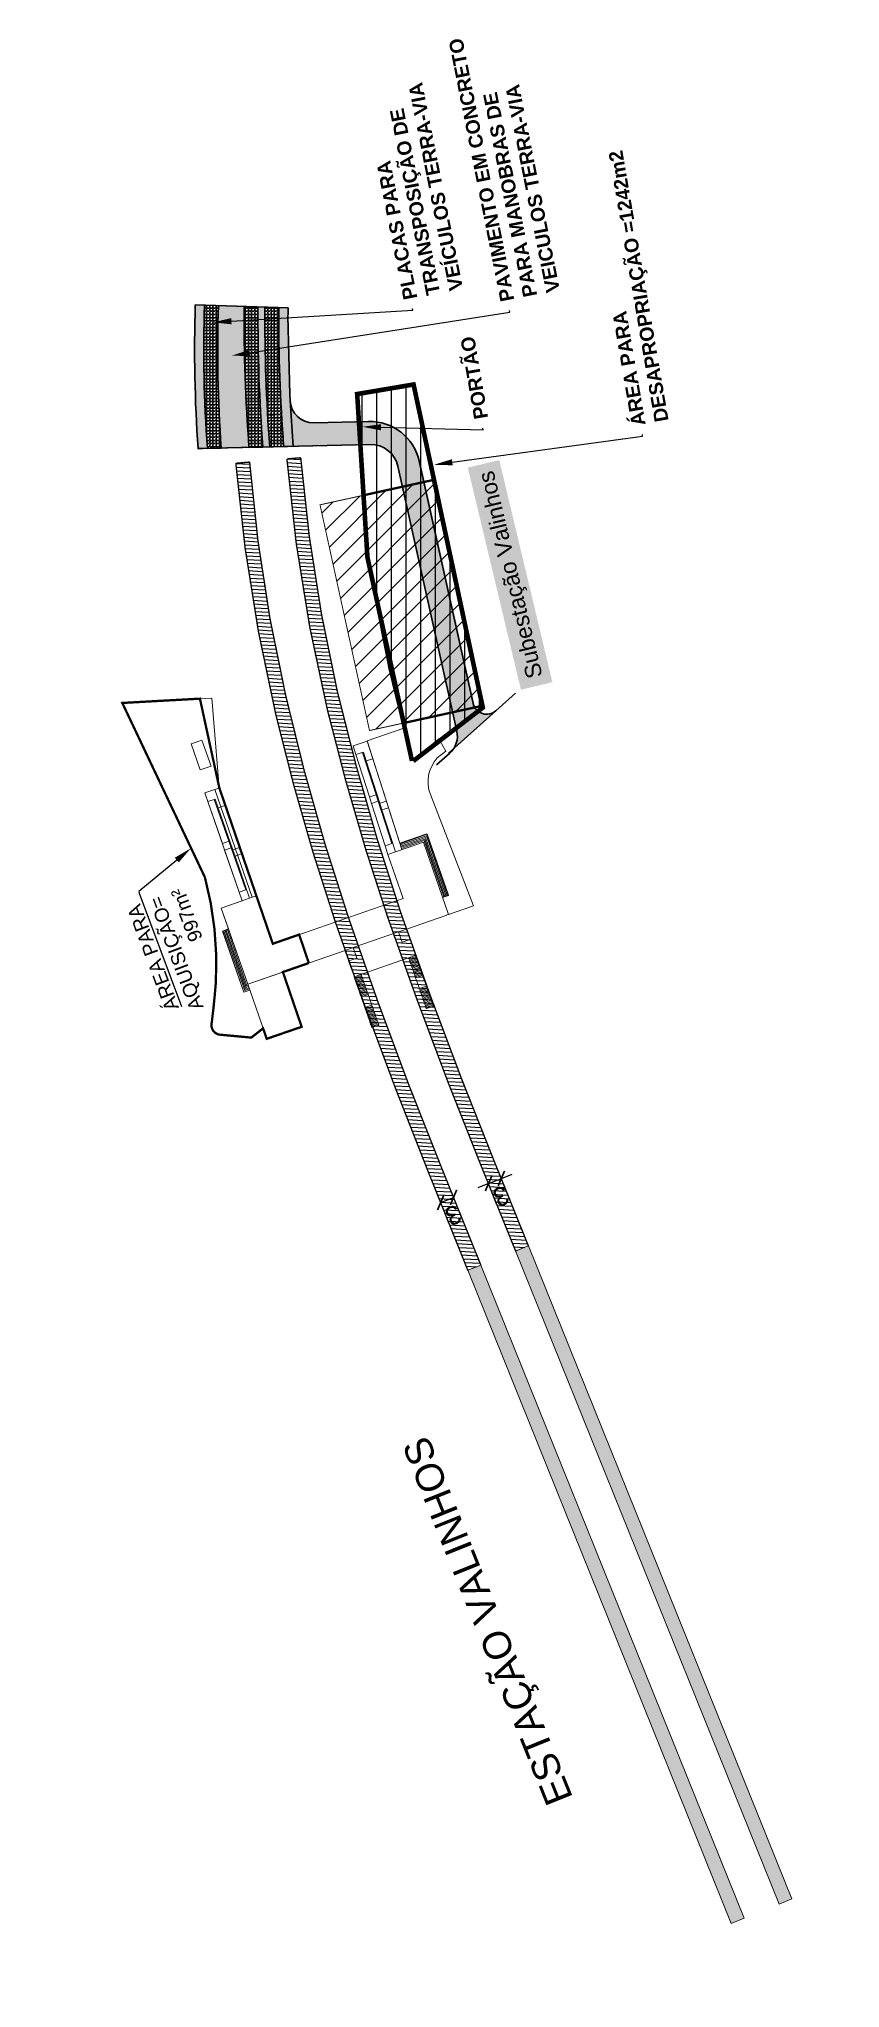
# Model space of a CAD drawing. Header units: metres. Extents: x 286532 to 329498, y 7396783 to 7466136.
# Drawn here: x 295694 to 295867.4, y 7458483.5 to 7458905.2 of the extents above; entities that cross this region are included whole.
import ezdxf
from ezdxf import colors
from ezdxf.entities.mleader import LeaderData, LeaderLine
from ezdxf.math import Vec2, Vec3

# ---------------------------------------------------------------- set-up
doc = ezdxf.new("R2010")
doc.units = ezdxf.units.M
doc.header["$LTSCALE"] = 10
doc.linetypes.add('DASHED', pattern=[0.75, 0.5, -0.25])
doc.linetypes.add('DASHED2', pattern=[0.375, 0.25, -0.125])
doc.layers.get('0').update_dxf_attribs({"color": 255})
for name, color, linetype, lineweight in [('_AUX-PLATAFORMA COTAS', 1, 'Continuous', 25), ('_AUX-PLATAFORMA NOVA', 3, 'DASHED', 25), ('_AUX_PLATAFORMA_EXISTENTE', 252, 'Continuous', 30), ('_AUXILIAR', 7, 'Continuous', 30), ('_HATCH PAVIMENTO BASE DE OPERAÇÃO', 253, 'Continuous', 30), ('_TEXTO DESAP ESTAÇÕES', 50, 'Continuous', 0), ('ARQ-GEN', 1, 'Continuous', 5), ('U-HZ-EIXO TIC', 40, 'TIC_LINE', 100)]:
    doc.layers.add(name, color=color, linetype=linetype, lineweight=lineweight)
for name, color, linetype in [('_ÁREAA DE AQUISIÇÃO', 2, 'Continuous'), ('DESAPROPRIAÇÃO', 160, 'Continuous'), ('TEXTO', 3, 'Continuous')]:
    doc.layers.add(name, color=color, linetype=linetype)
doc.layers.add('Subestação', color=7, linetype='Continuous', true_color=0xf5f500)
doc.layers.add('Texto Subestação', color=7, linetype='Continuous', true_color=0xf0f000)
doc.styles.add('ARIAL', font='arial.ttf')
doc.styles.get("Standard").update_dxf_attribs({"font": 'arial.ttf'})
doc.linetypes.add('TIC_LINE', pattern='A,3.5,-0.25,["TIC",Standard,S=0.175,R=0,X=-0.05,Y=-0.1],-0.5', length=4.25)
doc.dimstyles.new('ISO-25', dxfattribs={"dimtxt": 2.5, "dimasz": 2.5, "dimexe": 1.25, "dimexo": 0.625, "dimtad": 1, "dimtxsty": 'Standard', "dimcen": 2.5, "dimadec": 0, "dimazin": 0, "dimtfac": 1, "dimtmove": 0, "dimatfit": 3, "dimfxl": 1, "dimarcsym": 0})
pattern_1 = [(0, (0, 0), (0, 0.6985000000000001), [0.508, -0.1905]), (90, (0, 0), (-0.6985000000000001, 4.277078946022132e-17), [0.508, -0.1905])]

msp = doc.modelspace()

# ---------------------------------------------------------------- texts
at = {"layer": 'TEXTO', "style": 'ARIAL'}
msp.add_text('ESTAÇÃO VALINHOS', height=6, rotation=111.8505180178471, dxfattribs=at).set_placement((295809.6252283538, 7458524.647568386))
at = {"layer": 'Texto Subestação', "color": 250, "ltscale": 0.05, "true_color": 0x242424, "insert": (295799.5934193796, 7458766.546333355), "char_height": 3.5, "attachment_point": 1, "rotation": 103.45842272580694, "style": 'ARIAL', "bg_fill": 1, "box_fill_scale": 1.5, "bg_fill_color": 256, "bg_fill_true_color": 15921906, "bg_fill_transparency": 0}
msp.add_mtext_dynamic_manual_height_columns('Subestação Valinhos', width=45.91559028918537, gutter_width=4362.901603234932, heights=[4.143653326407124], dxfattribs=at)

# ---------------------------------------------------------------- blocks, each defined once
blk = doc.blocks.new('A$C427D7134')
at = {"layer": '_AUX-PLATAFORMA NOVA', "true_color": 0x05ff05}
h = blk.add_hatch(dxfattribs=at)
h.set_pattern_fill('ANSI31', color=3, scale=0.2499999999999999, angle=22.61943758127128)
h.set_pattern_definition([(67.61943758127126, (1.862645149230957e-09, -9.313225746154785e-10), (-0.7339609863966546, 0.3022256325126136), [])])
edge = h.paths.add_edge_path()
edge.add_line((205.93230261188, 87.70306303724647), (205.7822181468765, 90.69870149710412))
edge.add_line((205.7822181452066, 90.69870149809867), (185.8501717500635, 89.71825411230975))
edge.add_arc((129.9020203147084, 1180.427741921972), 1092.143480705906, 269.9316396586696, 272.936424318181, ccw=False)
edge.add_arc((133.3301009340212, 624.1686721160077), 535.9045179072367, 264.163467674089, 269.49416855599856, ccw=False)
edge.add_arc((118.3480477835983, 452.477180914022), 363.5885062238078, 255.6979601705338, 263.76083260799885, ccw=False)
edge.add_line((28.5295024542138, 100.1573960976675), (27.7999969950001, 97.24746877054321))
edge.add_arc((118.2926727896556, 452.1903132144362), 366.296802052971, 255.6971384283512, 264.3286918367838)
edge.add_arc((132.270991595462, 607.8990808865055), 522.626849618691, 264.4906674460602, 269.5863548367529)
edge.add_arc((129.9280556840822, 1179.153666961472), 1093.868750769613, 269.9250916761613, 272.9304676273861)
edge.add_line((185.8510151719674, 86.71535450965166), (205.932302612303, 87.703063037336))
edge = h.paths.add_edge_path()
edge.add_line((206.4877960504964, 76.61558963684365), (206.3376976707854, 79.6115058298642))
edge.add_line((206.3376976726577, 79.61150582926348), (183.1570431564914, 78.47936471118128))
edge.add_arc((134.0376201951876, 1028.663542827591), 951.4529363321011, 269.5087975644901, 272.95925016972865, ccw=False)
edge.add_arc((130.1333438558504, 573.2645879057236), 496.0372454318517, 263.74975371402127, 269.50879756449035, ccw=False)
edge.add_arc((114.7722081616521, 433.0086301127449), 354.9426027761419, 255.4801272362613, 263.74975371402064, ccw=False)
edge.add_line((25.78249441366643, 89.40263174800202), (25.05285827484273, 86.49278904002256))
edge.add_arc((118.2798941079527, 452.0644345660694), 377.2716636896795, 255.6935260181556, 264.0798414420219)
edge.add_arc((130.2756369085982, 578.2748863981105), 504.0474240059667, 264.203276968931, 269.4999389712244)
edge.add_arc((131.8480588467792, 1130.95502029499), 1056.725233354181, 269.6762202469105, 272.7831231349707)
edge.add_line((183.1579469377175, 75.4762122691609), (206.4877960504738, 76.61558963629217))
at = {"layer": '_AUX_PLATAFORMA_EXISTENTE', "true_color": 0xa1a1a1}
h = blk.add_hatch(color=253, dxfattribs=at)
h.paths.add_polyline_path([(358.1335521172732, 95.18916035583243), (357.9850155003369, 98.18548091780394), (205.7822326608002, 90.69841181533411), (205.9312950978056, 87.72317270329222)])
h.paths.add_polyline_path([(358.6857589492574, 84.04859588528052), (358.538718521595, 87.04499023780227), (206.3374881502241, 79.61149559635669), (206.4893850106746, 76.57994620781392)])
at = {"layer": 'ARQ-GEN'}
h = blk.add_hatch(dxfattribs=at)
h.set_pattern_fill('FP_2', color=256, style=0, pattern_type=2)
h.set_pattern_definition([(0.01699999999999291, (301.4067157134414, -370.2254998399876), (-0.0002225294763642527, 0.7499999669870873), []), (90.01699999999998, (301.4067157134414, -370.2254998399876), (-0.7499999669870873, -0.0002225294763642804), [])])
h.paths.add_polyline_path([(133.7260080138221, 50.56629843870178), (133.7316482178867, 50.56667476147413), (133.7260080128908, 50.57193546881899)], flags=0)
at = {"layer": '_AUX-PLATAFORMA NOVA', "color": 3, "linetype": 'DASHED2', "ltscale": 2, "true_color": 0x05ff05, "const_width": 0.2999999999999999, "flags": 128}
for points in [[(28.5295024542138, 100.1573960976675), (27.79999699350446, 97.24746877048165, 0.03768007403108236), (82.09469303674996, 87.68646761588752, 0.02223779524245481), (128.4979354906827, 85.28585105855018, 0.01311417812411767), (185.8510151719674, 86.71535450965166), (205.9323026128113, 87.7232221243903)], [(205.7822326608002, 90.69841181533411), (185.8501717513427, 89.71825411124155, -0.01311159768368348), (128.5989700024948, 88.28503855923191, -0.02326376589991372), (78.83363725151867, 91.04224455868825, -0.03519543942844893), (28.5295024542138, 100.1573960976675)], [(25.78249441366643, 89.40263174800202), (25.05285827443004, 86.49278903985396, 0.03660854500761116), (79.36715157423168, 76.8049154439941, 0.02311516340066309), (125.8765123048797, 74.24665965838358, 0.01355725174594514), (183.1579469377175, 75.4762122691609), (206.4893850106746, 76.57994620781392)], [(206.3374881502241, 79.61149559635669), (183.1570431562141, 78.47936471085995, -0.0150565772845872), (125.8808191437274, 77.24557124404237, -0.0251338596786761), (76.12919959425926, 80.17585222097114, -0.03609872053116701), (25.78249441366643, 89.40263174800202)]]:
    blk.add_lwpolyline(points, format="xyb", dxfattribs=at)
at = {"layer": 'ARQ-GEN'}
for p, q in [((98.77844931092113, 108.9637183733284), (95.82402605097741, 108.4427738399245)), ((95.82402605097741, 108.4427738399245), (98.40118379890919, 101.3620911231264)), ((99.5851176418364, 106.7474153484218), (98.77844931092113, 108.9637183733284)), ((91.12721282243729, 102.0580940619111), (91.12721282243729, 93.59708688035607)), ((98.40118379890919, 101.3620911231264), (91.12721282243729, 102.0580940619111)), ((132.3808342954144, 103.6381288296543), (106.5951953139156, 102.7376744747162)), ((132.3808342954144, 97.90930515294895), (132.3808342954144, 103.6381288296543)), ((114.3519132882357, 93.0451064617373), (114.3519132910296, 99.24510646192357)), ((114.3519132910296, 99.24510646192357), (128.4474906222895, 99.24510646145791)), ((114.4804541850463, 99.25930515257642), (114.4804541850463, 93.04205143637955)), ((128.4474906222895, 99.25930515350774), (114.4804541850463, 99.25930515257642)), ((114.4804541850463, 99.25930515257642), (114.4804541850463, 93.04205143637955)), ((128.4474906222895, 99.25930515350774), (114.4804541850463, 99.25930515257642)), ((114.7504541855305, 98.98930515302345), (114.7504541855305, 93.03563435887918)), ((128.4474906241521, 98.98930515302345), (114.7504541855305, 98.98930515302345)), ((114.7504541855305, 98.98930515302345), (114.7504541855305, 93.03563435887918)), ((128.4474906241521, 98.98930515302345), (114.7504541855305, 98.98930515302345)), ((115.0204541841522, 98.71930515300483), (115.0204541850835, 93.02921728091314)), ((128.4474906232208, 98.71930515300483), (115.0204541841522, 98.71930515300483)), ((115.0204541841522, 98.71930515300483), (115.0204541850835, 93.02921728091314)), ((128.4474906232208, 98.71930515300483), (115.0204541841522, 98.71930515300483)), ((115.2904541864991, 98.44930515252054), (115.2904541864991, 93.02280020248145)), ((128.4474906232208, 98.4493051529862), (115.2904541864991, 98.44930515252054)), ((115.2904541864991, 98.44930515252054), (115.2904541864991, 93.02280020248145)), ((128.4474906232208, 98.4493051529862), (115.2904541864991, 98.44930515252054)), ((115.5604541851208, 98.17930515343323), (115.5604541851208, 93.01638312498108)), ((128.4474906232208, 98.17930515296757), (115.5604541851208, 98.17930515343323)), ((115.5604541851208, 98.17930515343323), (115.5604541851208, 93.01638312498108)), ((128.4474906232208, 98.17930515296757), (115.5604541851208, 98.17930515343323)), ((132.3729173354805, 97.90930515294895), (115.8202396547422, 97.90930515294895)), ((115.8202396547422, 97.90930515294895), (115.8202396556735, 89.80930515332147)), ((128.4974906239659, 99.25930515257642), (128.4474906222895, 99.25930515350774)), ((128.4474906222895, 99.25930515350774), (128.4474906241521, 98.98930515302345)), ((128.4474906222895, 99.24510646145791), (128.4474906232208, 97.90930515294895)), ((128.4474906241521, 98.98930515302345), (128.4474906232208, 98.71930515300483)), ((128.4474906232208, 98.71930515300483), (128.4474906232208, 98.4493051529862)), ((128.4474906232208, 98.4493051529862), (128.4474906232208, 98.17930515296757)), ((128.4474906232208, 98.17930515296757), (128.4474906232208, 97.90930515294895)), ((128.4474906232208, 97.90930515294895), (132.3808342954144, 97.90930515294895)), ((128.4974906239659, 99.25930515257642), (128.4974906230345, 97.90930515294895)), ((132.3713920386508, 97.537430875469), (132.3729173354805, 97.90930515294895)), ((132.3808342954144, 97.537430875469), (132.3713920386508, 97.537430875469)), ((132.3808342935517, 88.29550983989611), (132.3808342954144, 97.537430875469)), ((91.12721282243729, 93.59708688035607), (114.3519132882357, 93.0451064617373)), ((91.20324560813606, 93.59527981234714), (91.12721282057464, 90.39618321880698)), ((95.20211634971201, 93.50023882975802), (91.20324560813606, 93.59527981234714)), ((95.16647598147392, 92.0006623021327), (95.20211634784937, 93.500238831155)), ((95.20211634784937, 93.500238831155), (104.7994061307982, 93.27214047312737)), ((104.7637657625601, 91.77256394503638), (104.7994061307982, 93.27214047312737)), ((104.7994061307982, 93.27214047312737), (106.2989826593548, 93.23650010488927)), ((106.2633422901854, 91.73692357679829), (106.2989826593548, 93.23650010488927)), ((106.2989826593548, 93.23650010488927), (115.8202396538109, 93.01020881580189)), ((91.12721282057464, 90.39618321880698), (93.12664819322526, 90.34866272751242)), ((93.12664819322526, 90.34866272751242), (93.16704061068594, 92.04818279342726)), ((93.16228855960071, 91.84823925653473), (93.12664819322526, 90.34866272751242)), ((102.7239379752427, 90.12056436995044), (93.12664819322526, 90.34866272751242)), ((102.7595783425495, 91.62014089804143), (93.16228855960071, 91.84823925653473)), ((93.16704061068594, 92.04818279342726), (95.16647598147392, 92.00066230166703)), ((95.16647598147392, 92.0006623021327), (104.7637657625601, 91.77256394503638)), ((102.7595783425495, 91.62014089804143), (102.7239379752427, 90.12056436995044)), ((104.2235145000741, 90.08492400171235), (102.7239379752427, 90.12056436995044)), ((104.2591548701748, 91.58450052980334), (102.7595783425495, 91.62014089804143)), ((104.2591548701748, 91.58450052980334), (104.2235145000741, 90.08492400171235)), ((113.8208042830229, 89.85682564368472), (104.2235145000741, 90.08492400171235)), ((113.856444651261, 91.35640217270702), (104.2591548701748, 91.58450052980334)), ((104.7637657625601, 91.77256394503638), (106.2633422901854, 91.73692357679829)), ((106.2633422901854, 91.73692357679829), (115.8202396547422, 91.50978522421792)), ((113.856444651261, 91.35640217270702), (113.8208042830229, 89.85682564368472)), ((113.8208042839542, 89.85682564368472), (115.8202396556735, 89.80930515332147)), ((113.8611967014149, 91.55634571006522), (113.856444651261, 91.35640217270702)), ((115.8202396556735, 89.80930515332147), (125.8808342944831, 89.80930515285581)), ((125.8808342944831, 89.80930515285581), (125.8808342954144, 59.91774635622278)), ((205.9329644590616, 87.6898527876474), (205.7828497588634, 90.68609469709918)), ((134.7784400526434, 88.29550983943045), (132.3808342935517, 88.29550983989611)), ((132.3808342935517, 88.29550983989611), (132.3808342935517, 86.4960295795463)), ((132.3808342954144, 76.05654160771519), (132.3808342935517, 86.4960295795463)), ((132.3808342935517, 86.4960295795463), (132.3808342954144, 76.05654160771519)), ((132.3808342935517, 86.4960295795463), (134.7784400545061, 86.49498905986547)), ((144.0708420639858, 88.29550983943045), (134.7784400526434, 88.29550983943045)), ((134.7784400545061, 86.49498905986547), (134.7784400526434, 88.29550983943045)), ((138.650458839722, 88.29572206968442), (138.3804589277133, 88.29550615744665)), ((138.3805151730776, 88.22516938811168), (138.3804589277133, 88.29550615744665)), ((138.3917436962947, 74.18372060358524), (138.3805151730776, 88.22516938811168)), ((138.6517383111641, 86.69572258088738), (138.3817383982241, 86.69550666911528)), ((138.9204587535933, 88.29593798005953), (138.650458839722, 88.29572206968442)), ((138.6517383111641, 86.69572258088738), (138.650458839722, 88.29572206968442)), ((138.6517383111641, 86.69572258088738), (138.650458839722, 88.29572206968442)), ((138.9217382259667, 86.6959384912625), (138.6517383111641, 86.69572258088738)), ((139.1904586683959, 88.29615389043465), (138.9204587535933, 88.29593798005953)), ((138.9217382259667, 86.6959384912625), (138.9204587535933, 88.29593798005953)), ((138.9217382259667, 86.6959384912625), (138.9204587535933, 88.29593798005953)), ((139.191738139838, 86.69615440210328), (138.9217382259667, 86.6959384912625)), ((139.4604585813358, 88.29636980127543), (139.1904586683959, 88.29615389043465)), ((139.191738139838, 86.69615440210328), (139.1904586683959, 88.29615389043465)), ((139.191738139838, 86.69615440210328), (139.1904586683959, 88.29615389043465)), ((139.4617380518466, 86.69637031294405), (139.191738139838, 86.69615440210328)), ((139.7304584933445, 88.29658571211621), (139.4604585813358, 88.29636980127543)), ((139.4617380518466, 86.69637031294405), (139.4604585813358, 88.29636980127543)), ((139.4617380518466, 86.69637031294405), (139.4604585813358, 88.29636980127543)), ((139.7317379657179, 86.69658622378483), (139.4617380518466, 86.69637031294405)), ((140.0004584081471, 88.29680162342265), (139.7304584933445, 88.29658571211621)), ((139.7317379657179, 86.69658622378483), (139.7304584933445, 88.29658571211621)), ((139.7317379657179, 86.69658622378483), (139.7304584933445, 88.29658571211621)), ((140.0017378786579, 86.69680213509127), (139.7317379657179, 86.69658622378483)), ((140.2704583229497, 88.29701753379777), (140.0004584081471, 88.29680162342265)), ((140.0017378786579, 86.69680213509127), (140.0004584081471, 88.29680162342265)), ((140.0017378786579, 86.69680213509127), (140.0004584081471, 88.29680162342265)), ((140.2717377925292, 86.69701804593205), (140.0017378786579, 86.69680213509127)), ((140.5404582358897, 88.29723344510421), (140.2704583229497, 88.29701753379777)), ((140.2717377925292, 86.69701804593205), (140.2704583229497, 88.29701753379777)), ((140.2717377925292, 86.69701804593205), (140.2704583229497, 88.29701753379777)), ((140.5417377073318, 86.69723395584151), (140.2717377925292, 86.69701804593205)), ((140.810458149761, 88.29744935547933), (140.5404582358897, 88.29723344510421)), ((140.5417377073318, 86.69723395584151), (140.5404582358897, 88.29723344510421)), ((140.5417377073318, 86.69723395584151), (140.5404582358897, 88.29723344510421)), ((140.8117376221344, 86.69744986668229), (140.5417377073318, 86.69723395584151)), ((141.0804580627009, 88.29766526585445), (140.810458149761, 88.29744935547933)), ((140.8117376221344, 86.69744986668229), (140.810458149761, 88.29744935547933)), ((140.8117376221344, 86.69744986668229), (140.810458149761, 88.29744935547933)), ((141.081737534143, 86.69766577798873), (140.8117376221344, 86.69744986668229)), ((141.3504579765722, 88.29788117716089), (141.0804580627009, 88.29766526585445)), ((141.081737534143, 86.69766577798873), (141.0804580627009, 88.29766526585445)), ((141.081737534143, 86.69766577798873), (141.0804580627009, 88.29766526585445)), ((141.3517374480143, 86.69788168836385), (141.081737534143, 86.69766577798873)), ((141.6204578885809, 88.29809708800167), (141.3504579765722, 88.29788117716089)), ((141.3517374480143, 86.69788168836385), (141.3504579765722, 88.29788117716089)), ((141.3517374480143, 86.69788168836385), (141.3504579765722, 88.29788117716089)), ((141.6217373618856, 86.69809760013595), (141.3517374480143, 86.69788168836385)), ((141.8904578043148, 88.29831299837679), (141.6204578885809, 88.29809708800167)), ((141.6217373618856, 86.69809760013595), (141.6204578885809, 88.29809708800167)), ((141.6217373618856, 86.69809760013595), (141.6204578885809, 88.29809708800167)), ((141.8917372738943, 86.69831351004541), (141.6217373618856, 86.69809760013595)), ((142.1604577172548, 88.29852890921757), (141.8904578043148, 88.29831299837679)), ((141.8917372738943, 86.69831351004541), (141.8904578043148, 88.29831299837679)), ((141.8917372738943, 86.69831351004541), (141.8904578043148, 88.29831299837679)), ((142.1617371886969, 86.69852942135185), (141.8917372738943, 86.69831351004541)), ((142.4304576320574, 88.29874482005835), (142.1604577172548, 88.29852890921757)), ((142.1617371886969, 86.69852942135185), (142.1604577172548, 88.29852890921757)), ((142.1617371886969, 86.69852942135185), (142.1604577172548, 88.29852890921757)), ((142.4317371025681, 86.69874533172697), (142.1617371886969, 86.69852942135185)), ((142.7004575459287, 88.29896073089913), (142.4304576320574, 88.29874482005835)), ((142.4317371025681, 86.69874533172697), (142.4304576320574, 88.29874482005835)), ((142.4317371025681, 86.69874533172697), (142.4304576320574, 88.29874482005835)), ((142.7017370164394, 86.69896124303341), (142.4317371025681, 86.69874533172697)), ((142.9704574588686, 88.2991766417399), (142.7004575459287, 88.29896073089913)), ((142.7017370164394, 86.69896124303341), (142.7004575459287, 88.29896073089913)), ((142.7017370164394, 86.69896124303341), (142.7004575459287, 88.29896073089913)), ((142.971736931242, 86.69917715387419), (142.7017370164394, 86.69896124303341)), ((145.4704566607252, 88.3011758159846), (142.9704574588686, 88.2991766417399)), ((142.971736931242, 86.69917715387419), (142.9704574588686, 88.2991766417399)), ((142.971736931242, 86.69917715387419), (142.9704574588686, 88.2991766417399)), ((142.971736931242, 86.69917715387419), (145.471736131236, 86.70117632765323)), ((145.7404565736651, 88.30139172635972), (145.4704566607252, 88.3011758159846)), ((145.471736131236, 86.70117632765323), (145.4704566607252, 88.3011758159846)), ((145.471736131236, 86.70117632765323), (145.4704566607252, 88.3011758159846)), ((145.7417360460386, 86.70139223849401), (145.471736131236, 86.70117632765323)), ((146.0104564875364, 88.30160763766617), (145.7404565736651, 88.30139172635972)), ((145.7417360460386, 86.70139223849401), (145.7404565736651, 88.30139172635972)), ((145.7417360460386, 86.70139223849401), (145.7404565736651, 88.30139172635972)), ((146.0117359580472, 86.70160814933479), (145.7417360460386, 86.70139223849401)), ((146.2804563995451, 88.30182354850695), (146.0104564875364, 88.30160763766617)), ((146.0117359580472, 86.70160814933479), (146.0104564875364, 88.30160763766617)), ((146.0117359580472, 86.70160814933479), (146.0104564875364, 88.30160763766617)), ((146.2817358728498, 86.70182406017557), (146.0117359580472, 86.70160814933479)), ((146.5504563143477, 88.30203945934772), (146.2804563995451, 88.30182354850695)), ((146.2817358728498, 86.70182406017557), (146.2804563995451, 88.30182354850695)), ((146.2817358728498, 86.70182406017557), (146.2804563995451, 88.30182354850695)), ((146.5517357839271, 86.70203997148201), (146.2817358728498, 86.70182406017557)), ((146.820456228219, 88.3022553701885), (146.5504563143477, 88.30203945934772)), ((146.5517357839271, 86.70203997148201), (146.5504563143477, 88.30203945934772)), ((146.5517357839271, 86.70203997148201), (146.5504563143477, 88.30203945934772)), ((146.8217356987298, 86.70225588185713), (146.5517357839271, 86.70203997148201)), ((147.0904561402276, 88.30247128149495), (146.820456228219, 88.3022553701885)), ((146.8217356987298, 86.70225588185713), (146.820456228219, 88.3022553701885)), ((146.8217356987298, 86.70225588185713), (146.820456228219, 88.3022553701885)), ((147.091735612601, 86.70247179176658), (146.8217356987298, 86.70225588185713)), ((147.3604560559615, 88.30268719187006), (147.0904561402276, 88.30247128149495)), ((147.091735612601, 86.70247179176658), (147.0904561402276, 88.30247128149495)), ((147.091735612601, 86.70247179176658), (147.0904561402276, 88.30247128149495)), ((147.3617355264723, 86.70268770307302), (147.091735612601, 86.70247179176658)), ((147.6304559689015, 88.30290310271084), (147.3604560559615, 88.30268719187006)), ((147.3617355264723, 86.70268770307302), (147.3604560559615, 88.30268719187006)), ((147.3617355264723, 86.70268770307302), (147.3604560559615, 88.30268719187006)), ((147.6317354422063, 86.7029036139138), (147.3617355264723, 86.70268770307302)), ((147.9004558827728, 88.30311901355162), (147.6304559689015, 88.30290310271084)), ((147.6317354422063, 86.7029036139138), (147.6304559689015, 88.30290310271084)), ((147.6317354422063, 86.7029036139138), (147.6304559689015, 88.30290310271084)), ((147.9017353542149, 86.70311952475458), (147.6317354422063, 86.7029036139138)), ((148.1704557957128, 88.30333492392674), (147.9004558827728, 88.30311901355162)), ((147.9017353542149, 86.70311952475458), (147.9004558827728, 88.30311901355162)), ((147.9017353542149, 86.70311952475458), (147.9004558827728, 88.30311901355162)), ((148.1717352680862, 86.70333543559536), (147.9017353542149, 86.70311952475458)), ((148.4404557105154, 88.30355083476752), (148.1704557957128, 88.30333492392674)), ((148.1717352680862, 86.70333543559536), (148.1704557957128, 88.30333492392674)), ((148.1717352680862, 86.70333543559536), (148.1704557957128, 88.30333492392674)), ((148.4417351810262, 86.70355134643614), (148.1717352680862, 86.70333543559536)), ((148.7104556243867, 88.3037667456083), (148.4404557105154, 88.30355083476752)), ((148.4417351810262, 86.70355134643614), (148.4404557105154, 88.30355083476752)), ((148.4417351810262, 86.70355134643614), (148.4404557105154, 88.30355083476752)), ((148.7117350948974, 86.70376725774258), (148.4417351810262, 86.70355134643614)), ((148.980455535464, 88.30398265644908), (148.7104556243867, 88.3037667456083)), ((148.7117350948974, 86.70376725774258), (148.7104556243867, 88.3037667456083)), ((148.7117350948974, 86.70376725774258), (148.7104556243867, 88.3037667456083)), ((148.9817350069061, 86.70398316858336), (148.7117350948974, 86.70376725774258)), ((149.2504554521292, 88.30419856728986), (148.980455535464, 88.30398265644908)), ((148.9817350069061, 86.70398316858336), (148.980455535464, 88.30398265644908)), ((148.9817350069061, 86.70398316858336), (148.980455535464, 88.30398265644908)), ((149.2517349217087, 86.70419907895848), (148.9817350069061, 86.70398316858336)), ((149.5204553650692, 88.30441447766498), (149.2504554521292, 88.30419856728986)), ((149.2517349217087, 86.70419907895848), (149.2504554521292, 88.30419856728986)), ((149.2517349217087, 86.70419907895848), (149.2504554521292, 88.30419856728986)), ((149.5217348374426, 86.70441498979926), (149.2517349217087, 86.70419907895848)), ((149.7904552780092, 88.30463038897142), (149.5204553650692, 88.30441447766498)), ((149.5217348374426, 86.70441498979926), (149.5204553650692, 88.30441447766498)), ((149.5217348374426, 86.70441498979926), (149.5204553650692, 88.30441447766498)), ((149.7917347503826, 86.70463090017438), (149.5217348374426, 86.70441498979926)), ((150.0604551918805, 88.30484629934654), (149.7904552780092, 88.30463038897142)), ((149.7917347503826, 86.70463090017438), (149.7904552780092, 88.30463038897142)), ((149.7917347503826, 86.70463090017438), (149.7904552780092, 88.30463038897142)), ((150.0617346642539, 86.70484681148082), (149.7917347503826, 86.70463090017438)), ((150.0617346642539, 86.70484681148082), (150.0604551918805, 88.30484629934654)), ((150.0617346642539, 86.70484681148082), (150.0604551918805, 88.30484629934654)), ((132.3808342954144, 76.05654160771519), (132.3808342944831, 74.25654160790145)), ((134.7808342957869, 76.05654160771519), (132.3808342954144, 76.05654160771519)), ((134.7808342948556, 74.25654160790145), (134.7808342957869, 76.05654160771519)), ((132.3808342954144, 51.91548720235005), (132.3808342944831, 74.25654160790145)), ((132.3808342944831, 74.25654160790145), (134.7808342948556, 74.25654160790145)), ((134.7808342948556, 74.25654160790145), (144.3350031208247, 74.25654160790145)), ((138.6604503840208, 75.8011372978799), (138.3904504701495, 75.80092138703912)), ((138.6617298545316, 74.20113781001419), (138.3917299415916, 74.20092189870775)), ((138.9304502978921, 75.80135320872068), (138.6604503840208, 75.8011372978799)), ((138.6617298545316, 74.20113781001419), (138.6604503840208, 75.8011372978799)), ((138.6617298545316, 74.20113781001419), (138.6604503840208, 75.8011372978799)), ((138.9317297693342, 74.2013537203893), (138.6617298545316, 74.20113781001419)), ((139.2004502108321, 75.80156911956146), (138.9304502978921, 75.80135320872068)), ((138.9317297693342, 74.2013537203893), (138.9304502978921, 75.80135320872068)), ((138.9317297693342, 74.2013537203893), (138.9304502978921, 75.80135320872068)), ((139.2017296804115, 74.20156963216141), (138.9317297693342, 74.2013537203893)), ((139.4704501247033, 75.80178503040224), (139.2004502108321, 75.80156911956146)), ((139.2017296804115, 74.20156963216141), (139.2004502108321, 75.80156911956146)), ((139.2017296804115, 74.20156963216141), (139.2004502108321, 75.80156911956146)), ((139.4717295961455, 74.20178554207087), (139.2017296804115, 74.20156963216141)), ((139.740450036712, 75.80200094170868), (139.4704501247033, 75.80178503040224)), ((139.4717295961455, 74.20178554207087), (139.4704501247033, 75.80178503040224)), ((139.4717295961455, 74.20178554207087), (139.4704501247033, 75.80178503040224)), ((139.7417295100167, 74.20200145291165), (139.4717295961455, 74.20178554207087)), ((140.0104499515146, 75.80221685254946), (139.740450036712, 75.80200094170868)), ((139.7417295100167, 74.20200145291165), (139.740450036712, 75.80200094170868)), ((139.7417295100167, 74.20200145291165), (139.740450036712, 75.80200094170868)), ((140.0117294220254, 74.20221736421809), (139.7417295100167, 74.20200145291165)), ((140.2804498663172, 75.80243276245892), (140.0104499515146, 75.80221685254946)), ((140.0117294220254, 74.20221736421809), (140.0104499515146, 75.80221685254946)), ((140.0117294220254, 74.20221736421809), (140.0104499515146, 75.80221685254946)), ((140.2817293377593, 74.2024332745932), (140.0117294220254, 74.20221736421809)), ((140.5504497792572, 75.80264867376536), (140.2804498663172, 75.80243276245892)), ((140.2817293377593, 74.2024332745932), (140.2804498663172, 75.80243276245892)), ((140.2817293377593, 74.2024332745932), (140.2804498663172, 75.80243276245892)), ((140.5517292506993, 74.20264918543398), (140.2817293377593, 74.2024332745932)), ((140.8204496931285, 75.8028645850718), (140.5504497792572, 75.80264867376536)), ((140.5517292506993, 74.20264918543398), (140.5504497792572, 75.80264867376536)), ((140.5517292506993, 74.20264918543398), (140.5504497792572, 75.80264867376536)), ((140.8217291645706, 74.2028650958091), (140.5517292506993, 74.20264918543398)), ((141.0904496060684, 75.80308049591258), (140.8204496931285, 75.8028645850718)), ((140.8217291645706, 74.2028650958091), (140.8204496931285, 75.8028645850718)), ((140.8217291645706, 74.2028650958091), (140.8204496931285, 75.8028645850718)), ((141.0917290775105, 74.20308100711554), (140.8217291645706, 74.2028650958091)), ((141.360449520871, 75.80329640582204), (141.0904496060684, 75.80308049591258)), ((141.0917290775105, 74.20308100711554), (141.0904496060684, 75.80308049591258)), ((141.0917290775105, 74.20308100711554), (141.0904496060684, 75.80308049591258)), ((141.3617289913818, 74.20329691749066), (141.0917290775105, 74.20308100711554)), ((141.6304494319484, 75.80351231712848), (141.360449520871, 75.80329640582204)), ((141.3617289913818, 74.20329691749066), (141.360449520871, 75.80329640582204)), ((141.3617289913818, 74.20329691749066), (141.360449520871, 75.80329640582204)), ((141.6317289052531, 74.20351282833144), (141.3617289913818, 74.20329691749066)), ((141.900449346751, 75.8037282275036), (141.6304494319484, 75.80351231712848)), ((141.6317289052531, 74.20351282833144), (141.6304494319484, 75.80351231712848)), ((141.6317289052531, 74.20351282833144), (141.6304494319484, 75.80351231712848)), ((141.9017288181931, 74.20372873963788), (141.6317289052531, 74.20351282833144)), ((142.1704492634162, 75.80394413834438), (141.900449346751, 75.8037282275036)), ((141.9017288181931, 74.20372873963788), (141.900449346751, 75.8037282275036)), ((141.9017288181931, 74.20372873963788), (141.900449346751, 75.8037282275036)), ((142.171728733927, 74.20394464954734), (141.9017288181931, 74.20372873963788)), ((142.4404491744936, 75.80416004965082), (142.1704492634162, 75.80394413834438)), ((142.171728733927, 74.20394464954734), (142.1704492634162, 75.80394413834438)), ((142.171728733927, 74.20394464954734), (142.1704492634162, 75.80394413834438)), ((142.4417286459357, 74.20416056085378), (142.171728733927, 74.20394464954734)), ((142.7104490892962, 75.80437596002594), (142.4404491744936, 75.80416004965082)), ((142.4417286459357, 74.20416056085378), (142.4404491744936, 75.80416004965082)), ((142.4417286459357, 74.20416056085378), (142.4404491744936, 75.80416004965082)), ((142.7117285607383, 74.20437647169456), (142.4417286459357, 74.20416056085378)), ((142.9804490022361, 75.80459187040105), (142.7104490892962, 75.80437596002594)), ((142.7117285607383, 74.20437647169456), (142.7104490892962, 75.80437596002594)), ((142.7117285607383, 74.20437647169456), (142.7104490892962, 75.80437596002594)), ((142.9817284727469, 74.20459238206968), (142.7117285607383, 74.20437647169456)), ((145.480448205024, 75.80659104464576), (142.9804490022361, 75.80459187040105)), ((142.9817284727469, 74.20459238206968), (142.9804490022361, 75.80459187040105)), ((142.9817284727469, 74.20459238206968), (142.9804490022361, 75.80459187040105)), ((142.9817284727469, 74.20459238206968), (145.4817276746035, 74.2065915572457)), ((145.7504481170326, 75.8068069559522), (145.480448205024, 75.80659104464576)), ((145.4817276746035, 74.2065915572457), (145.480448205024, 75.80659104464576)), ((145.4817276746035, 74.2065915572457), (145.480448205024, 75.80659104464576)), ((145.7517275875434, 74.2068074666895), (145.4817276746035, 74.2065915572457)), ((146.0204480299726, 75.80702286679298), (145.7504481170326, 75.8068069559522)), ((145.7517275875434, 74.2068074666895), (145.7504481170326, 75.8068069559522)), ((145.7517275875434, 74.2068074666895), (145.7504481170326, 75.8068069559522)), ((146.0217275014147, 74.2070233784616), (145.7517275875434, 74.2068074666895)), ((146.2904479429126, 75.8072387771681), (146.0204480299726, 75.80702286679298)), ((146.0217275014147, 74.2070233784616), (146.0204480299726, 75.80702286679298)), ((146.0217275014147, 74.2070233784616), (146.0204480299726, 75.80702286679298)), ((146.2917274162173, 74.20723928930238), (146.0217275014147, 74.2070233784616)), ((146.5604478577152, 75.80745468800887), (146.2904479429126, 75.8072387771681)), ((146.2917274162173, 74.20723928930238), (146.2904479429126, 75.8072387771681)), ((146.2917274162173, 74.20723928930238), (146.2904479429126, 75.8072387771681)), ((146.561727328226, 74.2074551996775), (146.2917274162173, 74.20723928930238)), ((146.8304477697238, 75.80767059931532), (146.5604478577152, 75.80745468800887)), ((146.561727328226, 74.2074551996775), (146.5604478577152, 75.80745468800887)), ((146.561727328226, 74.2074551996775), (146.5604478577152, 75.80745468800887)), ((146.8317272430286, 74.20767111051828), (146.561727328226, 74.2074551996775)), ((147.1004476845264, 75.8078865101561), (146.8304477697238, 75.80767059931532)), ((146.8317272430286, 74.20767111051828), (146.8304477697238, 75.80767059931532)), ((146.8317272430286, 74.20767111051828), (146.8304477697238, 75.80767059931532)), ((147.1017271559685, 74.20788702135906), (146.8317272430286, 74.20767111051828)), ((147.3704476002604, 75.80810242099687), (147.1004476845264, 75.8078865101561)), ((147.1017271559685, 74.20788702135906), (147.1004476845264, 75.8078865101561)), ((147.1017271559685, 74.20788702135906), (147.1004476845264, 75.8078865101561)), ((147.3717270707712, 74.20810293219984), (147.1017271559685, 74.20788702135906)), ((147.640447512269, 75.80831833183765), (147.3704476002604, 75.80810242099687)), ((147.3717270707712, 74.20810293219984), (147.3704476002604, 75.80810242099687)), ((147.3717270707712, 74.20810293219984), (147.3704476002604, 75.80810242099687)), ((147.6417269837111, 74.20831884304062), (147.3717270707712, 74.20810293219984)), ((147.9104474261403, 75.80853424267843), (147.640447512269, 75.80831833183765)), ((147.6417269837111, 74.20831884304062), (147.640447512269, 75.80831833183765)), ((147.6417269837111, 74.20831884304062), (147.640447512269, 75.80831833183765)), ((147.9117268966511, 74.20853475434706), (147.6417269837111, 74.20831884304062)), ((148.1804473400116, 75.80875015212223), (147.9104474261403, 75.80853424267843)), ((147.9117268966511, 74.20853475434706), (147.9104474261403, 75.80853424267843)), ((147.9117268966511, 74.20853475434706), (147.9104474261403, 75.80853424267843)), ((148.1817268114537, 74.20875066472217), (147.9117268966511, 74.20853475434706)), ((148.4504472538829, 75.80896606389433), (148.1804473400116, 75.80875015212223)), ((148.1817268114537, 74.20875066472217), (148.1804473400116, 75.80875015212223)), ((148.1817268114537, 74.20875066472217), (148.1804473400116, 75.80875015212223)), ((148.4517267234623, 74.20896657602862), (148.1817268114537, 74.20875066472217)), ((148.7204471649602, 75.80918197473511), (148.4504472538829, 75.80896606389433)), ((148.4517267234623, 74.20896657602862), (148.4504472538829, 75.80896606389433)), ((148.4517267234623, 74.20896657602862), (148.4504472538829, 75.80896606389433)), ((148.721726638265, 74.20918248640373), (148.4517267234623, 74.20896657602862)), ((148.9904470806941, 75.80939788604155), (148.7204471649602, 75.80918197473511)), ((148.721726638265, 74.20918248640373), (148.7204471649602, 75.80918197473511)), ((148.721726638265, 74.20918248640373), (148.7204471649602, 75.80918197473511)), ((148.9917265512049, 74.20939839677885), (148.721726638265, 74.20918248640373)), ((149.2604469954967, 75.80961379641667), (148.9904470806941, 75.80939788604155)), ((148.9917265512049, 74.20939839677885), (148.9904470806941, 75.80939788604155)), ((148.9917265512049, 74.20939839677885), (148.9904470806941, 75.80939788604155)), ((149.2617264669389, 74.20961430761963), (148.9917265512049, 74.20939839677885)), ((149.5304469075054, 75.80982970772311), (149.2604469954967, 75.80961379641667)), ((149.2617264669389, 74.20961430761963), (149.2604469954967, 75.80961379641667)), ((149.2617264669389, 74.20961430761963), (149.2604469954967, 75.80961379641667)), ((149.5317263789475, 74.20983021892607), (149.2617264669389, 74.20961430761963)), ((149.8004468213767, 75.81004561856389), (149.5304469075054, 75.80982970772311)), ((149.5317263789475, 74.20983021892607), (149.5304469075054, 75.80982970772311)), ((149.5317263789475, 74.20983021892607), (149.5304469075054, 75.80982970772311)), ((149.8017262937501, 74.21004612930119), (149.5317263789475, 74.20983021892607)), ((150.070446735248, 75.81026152893901), (149.8004468213767, 75.81004561856389)), ((149.8017262937501, 74.21004612930119), (149.8004468213767, 75.81004561856389)), ((149.8017262937501, 74.21004612930119), (149.8004468213767, 75.81004561856389)), ((150.0717262076214, 74.21026204014197), (149.8017262937501, 74.21004612930119)), ((150.0717262076214, 74.21026204014197), (150.070446735248, 75.81026152893901)), ((150.0717262076214, 74.21026204014197), (150.070446735248, 75.81026152893901)), ((71.31017444655299, 64.88280956167728), (65.96842700149864, 46.25392236607149)), ((90.21729597449303, 60.05774635635316), (71.31017444655299, 64.88280956167728)), ((85.20097858086228, 59.90043724840507), (79.2012270996347, 59.84582809172571)), ((79.2012270996347, 59.84582809172571), (79.2012270996347, 57.44572868011892)), ((85.20097857993096, 57.44572868011892), (85.20097858086228, 59.90043724840507)), ((90.2172959735617, 59.91774635622278), (90.21729597449303, 60.05774635635316)), ((94.21729597449303, 59.91774635575712), (90.2172959735617, 59.91774635622278)), ((90.2172959735617, 59.91774635622278), (90.2172959735617, 56.71774635603651)), ((114.917295973748, 59.91774635622278), (90.2172959735617, 59.91774635622278)), ((94.21729597263038, 58.41774635668844), (94.21729597449303, 59.91774635575712)), ((94.21729597449303, 59.91774635575712), (103.8172959741205, 59.91774635575712)), ((103.8172959741205, 58.41774635622278), (103.8172959741205, 59.91774635575712)), ((103.8172959741205, 59.91774635575712), (105.3172959741205, 59.91774635622278)), ((105.3172959741205, 58.41774635575712), (105.3172959741205, 59.91774635622278)), ((105.3172959741205, 59.91774635622278), (114.917295973748, 59.91774635622278)), ((114.917295973748, 59.01218486437574), (114.917295973748, 59.91774635622278)), ((114.917295973748, 59.91774635622278), (114.917295973748, 51.91548720188439)), ((125.8808342954144, 59.91774635622278), (114.917295973748, 59.91774635622278)), ((132.6123380064964, 59.96562832361087), (132.3808342954144, 59.96548866759986)), ((132.646008211188, 59.91564862569794), (132.3808342944831, 59.91548865800723)), ((133.7259778510779, 59.96630013082176), (132.6123380064964, 59.96562832361087)), ((132.9160081613809, 59.91581150423735), (132.646008211188, 59.91564862569794)), ((133.1860081125051, 59.91597438277677), (132.9160081613809, 59.91581150423735)), ((133.4560080626979, 59.91613726178184), (133.1860081125051, 59.91597438277677)), ((133.7260080128908, 59.91630014078692), (133.4560080626979, 59.91613726178184)), ((133.7259944761172, 59.93874205416068), (133.7259778510779, 59.96630013082176)), ((133.7260080128908, 59.91630014078692), (133.7259944761172, 59.93874205416068)), ((139.7260080147535, 59.91774635622278), (133.7260080138221, 59.91774635622278)), ((79.2012270996347, 57.44572868011892), (85.20097857993096, 57.44572868011892)), ((90.2172959735617, 56.71774635603651), (90.21729597263038, 59.01218486577272)), ((90.21729597263038, 59.01218486577272), (114.917295973748, 59.01218486437574)), ((90.2172959735617, 56.71774635603651), (92.21729597449303, 56.71774635650218)), ((114.917295973748, 56.71774635603651), (90.2172959735617, 56.71774635603651)), ((92.2172959735617, 58.41774635622278), (94.21729597263038, 58.41774635668844)), ((92.21729597449303, 56.71774635650218), (92.2172959735617, 58.41774635622278)), ((92.21729597263038, 58.21774635603651), (92.21729597449303, 56.71774635650218)), ((101.8172959741205, 58.21774635603651), (92.21729597263038, 58.21774635603651)), ((101.8172959741205, 56.71774635603651), (92.21729597449303, 56.71774635650218)), ((94.21729597263038, 58.41774635668844), (103.8172959741205, 58.41774635622278)), ((101.8172959741205, 58.21774635603651), (101.8172959741205, 56.71774635603651)), ((103.3172959722579, 58.21774635696784), (101.8172959741205, 58.21774635603651)), ((103.3172959741205, 56.71774635557085), (101.8172959741205, 56.71774635603651)), ((103.3172959722579, 58.21774635696784), (103.3172959741205, 56.71774635557085)), ((112.917295973748, 58.21774635603651), (103.3172959722579, 58.21774635696784)), ((112.917295973748, 56.71774635603651), (103.3172959741205, 56.71774635557085)), ((103.8172959741205, 58.41774635622278), (105.3172959741205, 58.41774635575712)), ((105.3172959741205, 58.41774635575712), (114.9172959746793, 58.41774635575712)), ((112.917295973748, 58.41774635575712), (112.917295973748, 58.21774635603651)), ((112.917295973748, 58.21774635603651), (112.917295973748, 56.71774635603651)), ((112.917295973748, 56.71774635603651), (114.917295973748, 56.71774635603651)), ((114.917295973748, 51.91548720188439), (114.917295973748, 56.71774635603651)), ((65.96842700149864, 46.25392236607149), (107.4912232495844, 50.75696999812499)), ((119.7137955520302, 51.91548720235005), (114.917295973748, 51.91548720188439)), ((114.917295973748, 51.91548720188439), (132.3808342954144, 51.91548720235005)), ((119.7137955520302, 50.55787616455927), (119.7137955520302, 51.91548720235005)), ((119.7638001525775, 51.90787591924891), (119.713800162077, 51.90784575697035)), ((119.7146145552397, 50.55784600228071), (119.713800162077, 51.90784575697035)), ((119.7638001525775, 51.90787591924891), (132.3808342954144, 51.91548720235005)), ((119.7639630306512, 51.63787596905604), (119.7638001525775, 51.90787591924891)), ((119.7639630306512, 51.63787596905604), (132.6509971246123, 51.64565012929961)), ((119.7639630306512, 51.63787596905604), (132.6509971246123, 51.64565012929961)), ((119.7641259096563, 51.36787601746619), (119.7639630306512, 51.63787596905604)), ((119.7641259096563, 51.36787601746619), (132.921159952879, 51.37581305857748)), ((119.7641259096563, 51.36787601746619), (132.921159952879, 51.37581305857748)), ((119.7642887886614, 51.09787606680766), (119.7641259096563, 51.36787601746619)), ((119.7642887886614, 51.09787606680766), (133.1913227839395, 51.1059759859927)), ((119.7642887886614, 51.09787606680766), (133.1913227839395, 51.1059759859927)), ((119.7644516685978, 50.82787611614913), (119.7642887886614, 51.09787606680766)), ((119.7644516685978, 50.82787611614913), (133.4614856131375, 50.83613891340792)), ((119.7644516685978, 50.82787611614913), (133.4614856131375, 50.83613891340792)), ((119.7646145457402, 50.55787616455927), (119.7644516685978, 50.82787611614913)), ((132.6509971246123, 51.64565012929961), (132.6508294974145, 51.92352159268061)), ((132.6509971246123, 51.64565012929961), (132.6508294974145, 51.92352159268061)), ((132.921159952879, 51.37581305857748), (132.9208296523071, 51.92334421762038)), ((132.921159952879, 51.37581305857748), (132.9208296523071, 51.92334421762038)), ((133.1913227839395, 51.1059759859927), (133.1908298098542, 51.9231668425584)), ((133.1913227839395, 51.1059759859927), (133.1908298098542, 51.9231668425584)), ((133.4614856131375, 50.83613891340792), (133.460829965581, 51.92298946749762)), ((133.4614856131375, 50.83613891340792), (133.460829965581, 51.92298946749762)), ((133.7260080146176, 51.92281526029231), (133.7260080147535, 50.55787616502494)), ((133.7316484423354, 50.56630184175447), (133.7308301212925, 51.92281209243686)), ((133.7316484423354, 50.56630184175447), (133.7308301212925, 51.92281209243686)), ((143.5351554211229, 48.85517902160063), (142.4808639407917, 51.91706380767622)), ((133.7260080147535, 50.55787616502494), (119.7137955520302, 50.55787616455927)), ((119.7146145552397, 50.55784600228071), (119.7646145457402, 50.55787616455927)), ((119.7646145457402, 50.55787616455927), (133.7316484423354, 50.56630184175447)), ((119.7646145457402, 50.55787616455927), (133.7316484423354, 50.56630184175447)), ((140.7568585649133, 42.74886806821451), (143.5351554211229, 48.85517902160063))]:
    blk.add_line(p, q, dxfattribs=at)
at = {"layer": 'ARQ-GEN', "flags": 128}
for points in [[(205.9323026128113, 87.7232221243903), (358.1335521172732, 95.18916035583243), (357.9850155003369, 98.18548091780394), (205.7822326608002, 90.69841181533411)], [(206.4893850106746, 76.57994620781392), (358.6857589492574, 84.04859588528052), (358.538718521595, 87.04499023780227), (206.3374881502241, 79.61149559635669)]]:
    blk.add_lwpolyline(points, dxfattribs=at)
at = {"layer": 'ARQ-GEN'}
for points in [[(205.7828497588634, 90.68609469709918), (205.934747015126, 87.65427351510152)], [(206.3374881502241, 79.61149559635669), (206.4893850106746, 76.57994620781392)], [(144.9024044779952, 59.91547471704578), (144.8808315351197, 51.9154871626674), (132.380834231968, 51.92369896452874), (132.3860897847675, 59.92369723799519), (144.9024044779952, 59.91547471704578)]]:
    blk.add_lwpolyline(points, dxfattribs=at)
for centre, radius, start, end in [((106.3275393489748, 110.4023384265602), 7.669335904321342, 208.4611771559528, 271.9999999868656), ((133.9834670284763, 726.5295427576639), 641.2345280201848, 268.9658370928108, 269.2759906052408), ((133.9834670228884, 726.5295427595265), 638.234528022146, 268.9658370928108, 269.2725872437305), ((133.9834670228884, 726.5295427595265), 638.2345280221462, 269.856127623572, 270.1225299518667), ((133.5595560707152, 924.752669299487), 836.4581078399442, 270.1225299518667, 270.7199379052076), ((133.9828288089484, 726.4941879981197), 652.2991675004505, 269.8592858487522, 270.122087749436), ((133.5604707710445, 924.7064539734274), 850.5118834634437, 270.122087749436, 270.6867459139709), ((102.148240367882, -21.71358878398314), 72.66725091963737, 60.74252189533445, 85.7834255280833), ((138.6956356056035, 43.71028562588617), 2.274415047112566, 243.0057878288607, 334.9942121438897)]:
    blk.add_arc(centre, radius, start, end, dxfattribs=at)
blk = doc.blocks.new('_ArchTick')
at = {"color": 0, "linetype": 'ByBlock', "const_width": 0.15}
blk.add_lwpolyline([(-0.5, -0.5), (0.5, 0.5)], dxfattribs=at)
blk = doc.blocks.new('*D173')
at = {"layer": '_AUX-PLATAFORMA COTAS', "color": 0, "lineweight": -2, "ltscale": 0.05, "transparency": 16777216}
for p, q in [((295780.9247452128, 7458653.472295319), (295783.7095317007, 7458654.595526)), ((295782.7950636819, 7458648.835280248), (295781.3923248304, 7458652.31304155)), ((295785.5798501694, 7458649.958510931), (295784.1771113183, 7458653.436272232))]:
    blk.add_line(p, q, dxfattribs=at)
at = {"layer": 'Defpoints', "color": 0, "ltscale": 0.05, "transparency": 16777216}
for p in [(295780.9247452109, 7458653.472295324), (295783.7095316984, 7458654.595526007), (295783.7095317007, 7458654.595526)]:
    blk.add_point(p, dxfattribs=at)
at = {"layer": '_AUX-PLATAFORMA COTAS', "color": 0, "lineweight": -2, "ltscale": 0.05, "transparency": 16777216, "xscale": 2.5, "yscale": 2.5, "zscale": 2.5}
for p, rotation in [((295780.9247452128, 7458653.472295319), 201.9664552420735), ((295783.7095317007, 7458654.595526), 21.96645524207348)]:
    blk.add_blockref('_ArchTick', p, dxfattribs=dict(at, rotation=rotation))
at = {"layer": '_AUX-PLATAFORMA COTAS', "color": 0, "ltscale": 0.05, "transparency": 16777216, "insert": (295783.6426915885, 7458650.747513209), "char_height": 4, "attachment_point": 5, "rotation": 201.96645524207347}
blk.add_mtext('3', dxfattribs=at)
blk = doc.blocks.new('*D174')
at = {"layer": '_AUX-PLATAFORMA COTAS', "color": 0, "lineweight": -2, "ltscale": 0.05, "transparency": 16777216}
for p, q in [((295794.0596317528, 7458658.692517312), (295796.3802298652, 7458659.622476666)), ((295791.2768881358, 7458657.577357197), (295788.9562900234, 7458656.647397842)), ((295791.2768881358, 7458657.577357197), (295794.0596317528, 7458658.692517312)), ((295793.1122692372, 7458652.997391528), (295791.7418678133, 7458656.417058142)), ((295795.8950128541, 7458654.112551643), (295794.5246114302, 7458657.532218257))]:
    blk.add_line(p, q, dxfattribs=at)
at = {"layer": 'Defpoints', "color": 0, "ltscale": 0.05, "transparency": 16777216}
for p in [(295791.2523505278, 7458657.638587752), (295794.0350941448, 7458658.753747867), (295794.0596317528, 7458658.692517312)]:
    blk.add_point(p, dxfattribs=at)
at = {"layer": '_AUX-PLATAFORMA COTAS', "color": 0, "lineweight": -2, "ltscale": 0.05, "transparency": 16777216, "xscale": 2.5, "yscale": 2.5, "zscale": 2.5}
for p, rotation in [((295791.2768881358, 7458657.577357197), 21.83801190448809), ((295794.0596317528, 7458658.692517312), 201.8380119044881)]:
    blk.add_blockref('_ArchTick', p, dxfattribs=dict(at, rotation=rotation))
at = {"layer": '_AUX-PLATAFORMA COTAS', "color": 0, "ltscale": 0.05, "transparency": 16777216, "insert": (295793.9864424402, 7458654.845576493), "char_height": 4, "attachment_point": 5, "rotation": 201.83801190448807}
blk.add_mtext('3', dxfattribs=at)

# ---------------------------------------------------------------- dimensions: what is measured, and where the dimension line sits
at = {"layer": '_AUX-PLATAFORMA COTAS', "ltscale": 0.05}
for base, p1, p2, angle, picture, middle in [((295794.0596317528, 7458658.692517312), (295791.2523505278, 7458657.638587752), (295794.0350941449, 7458658.753747867), 21.83801190407426, '*D174', (295792.6682599443, 7458658.134937255)), ((295783.7095317007, 7458654.595526), (295780.9247452105, 7458653.472295325), (295783.7095316981, 7458654.595526007), 21.966455242488934, '*D173', (295782.3171384563, 7458654.03391066))]:
    dim = msp.add_linear_dim(base=base, p1=p1, p2=p2, angle=angle, dimstyle='ISO-25', override={"dimtxt": 4, "dimexo": 5, "dimgap": 1.5, "dimtad": 2, "dimblk1": 'ArchTick', "dimblk2": 'ArchTick', "dimsah": 1}, dxfattribs=at)
    dim.commit()
    dim.dimension.update_dxf_attribs({"geometry": picture, "text_midpoint": middle, "dimtype": 161})

# ---------------------------------------------------------------- hatches: boundary and pattern name
at = {"layer": '_AUXILIAR'}
h = msp.add_hatch(dxfattribs=at)
h.set_pattern_fill('ANGLE', color=30, scale=0.1)
h.set_pattern_definition(pattern_1)
edge = h.paths.add_edge_path()
edge.add_line((295732.8091230503, 7458847.565737734), (295729.8108658458, 7458847.668286339))
edge.add_arc((296031.1606528345, 7458838.152200511), 301.5000000125929, 178.19130307884, 184.0882478473226)
edge.add_line((295730.4278415637, 7458816.657405028), (295733.4304556795, 7458816.728388767))
edge.add_arc((296031.1606527925, 7458838.15220051), 298.4999999707726, 178.1928127501916, 184.1157463323046, ccw=False)
h = msp.add_hatch(dxfattribs=at)
h.set_pattern_fill('ANGLE', color=30, scale=0.1)
h.set_pattern_definition(pattern_1)
edge = h.paths.add_edge_path()
edge.add_line((295741.3847227515, 7458847.272428742), (295738.3853428589, 7458847.375015747))
edge.add_arc((296109.8765891156, 7458844.844206345), 371.4998668123218, 179.609674640497, 184.3184614029844)
edge.add_line((295739.4314391437, 7458816.870255894), (295742.434652098, 7458816.941253789))
edge.add_arc((296109.8765891858, 7458844.844206345), 368.4998668822101, 179.6224478910289, 184.342615150081, ccw=False)
h = msp.add_hatch(dxfattribs=at)
h.set_pattern_fill('ANGLE', color=30, scale=0.1)
h.set_pattern_definition(pattern_1)
edge = h.paths.add_edge_path()
edge.add_line((295745.8838276303, 7458847.118547036), (295742.8844196482, 7458847.221135002))
edge.add_arc((296109.8765892948, 7458844.844206348), 366.9998669913976, 179.628912856837, 184.354840307157)
edge.add_line((295743.9362834611, 7458816.976753324), (295746.9395969888, 7458817.047753598))
edge.add_arc((296109.8765892389, 7458844.844206347), 363.9998669354147, 179.6420026972559, 184.379593313104, ccw=False)
at = {"layer": '_HATCH PAVIMENTO BASE DE OPERAÇÃO'}
h = msp.add_hatch(color=256, dxfattribs=at)
h.dxf.hatch_style = 1
h.paths.add_polyline_path([(295729.8108658458, 7458847.668286339), (295727.814660538, 7458847.736562027, 0.02587712503845165), (295728.4282377716, 7458816.610133102), (295729.4261369781, 7458816.633724084), (295730.4249680951, 7458816.682078375, -0.02568581244463805)])
h = msp.add_hatch(color=256, dxfattribs=at)
h.dxf.hatch_style = 1
h.paths.add_polyline_path([(295738.3853428589, 7458847.375015747), (295732.8091230503, 7458847.565737733, 0.02584942825180616), (295733.4304556796, 7458816.728388767), (295739.4314391437, 7458816.870255894, -0.02054884974983049)])
h = msp.add_hatch(color=256, dxfattribs=at)
h.dxf.hatch_style = 1
h.paths.add_polyline_path([(295742.434652098, 7458816.941253789), (295743.936283461, 7458816.976753324, -0.02062367180469077), (295742.8844196482, 7458847.221135002), (295741.3847227514, 7458847.272428742, 0.02059852755390412)])
h = msp.add_hatch(color=256, dxfattribs=at)
h.dxf.hatch_style = 1
h.paths.add_polyline_path([(295746.9395969888, 7458817.047753598), (295747.7340014728, 7458817.066533833), (295749.0138673327, 7458817.096790688), (295748.3409565767, 7458826.720966154, -0.01320907306615085), (295748.3225335263, 7458826.984458256), (295748.2634025668, 7458828.346425966), (295747.8773956259, 7458845.346205517, 0.0005147740892854028), (295747.8956164605, 7458847.049738349), (295745.8838276304, 7458847.118547036, 0.02067458366696878)])
h = msp.add_hatch(color=252, dxfattribs=at)
h.dxf.hatch_style = 1
h.paths.add_polyline_path([(295765.5605655268, 7458822.489362333), (295753.4359980563, 7458822.202729722, -0.3931100520871249), (295748.3409565767, 7458826.720966154), (295749.0138673331, 7458817.096790683), (295765.6787357454, 7458817.490758937, -0.358134365399351), (295771.6774649995, 7458812.794905435), (295784.4198861405, 7458755.495026897, -0.2709342656898857), (295782.8782566389, 7458750.68805779), (295793.1430818547, 7458759.89805193, -0.573645509444335), (295788.2111345571, 7458761.479762834), (295776.558235829, 7458813.880297581, 0.3581343654799543)])
at = {"layer": 'DESAPROPRIAÇÃO', "linetype": 'Continuous', "transparency": 33554687}
h = msp.add_hatch(dxfattribs=at)
h.set_pattern_fill('ANSI31', color=256, angle=45)
h.set_pattern_definition([(90, (0, 0), (-3.175, 6.661338147750939e-16), [])])
edge = h.paths.add_edge_path()
edge.add_line((295774.9837962557, 7458748.993271093), (295790.0447890279, 7458760.56713228))
edge.add_line((295790.0447890279, 7458760.56713228), (295775.0572498544, 7458830.479356501))
edge.add_line((295775.0572498544, 7458830.479356501), (295762.849053938, 7458828.411808553))
edge.add_line((295762.849053938, 7458828.411808553), (295765.0771384226, 7458793.068751728))
edge.add_line((295765.0771384226, 7458793.068751728), (295774.7137423203, 7458749.034778832))
at = {"layer": 'Subestação', "ltscale": 0.05}
h = msp.add_hatch(dxfattribs=at)
h.set_pattern_fill('ANSI31', color=256)
h.set_pattern_definition([(45, (0, 0), (-2.245064030267288, 2.245064030267288), [])])
h.paths.add_polyline_path([(295789.9407649445, 7458760.963233897), (295765.5211324282, 7458755.607718259), (295754.8101011546, 7458804.446983295), (295779.2297336716, 7458809.80249893)])

# ---------------------------------------------------------------- linework, layer by layer
at = {"layer": '_AUXILIAR'}
for p, q in [((295727.814660538, 7458847.736562027), (295747.8956164605, 7458847.049738349)), ((295748.2634025668, 7458828.346425966), (295747.8773956259, 7458845.346205517)), ((295748.2634025668, 7458828.346425966), (295748.3225335263, 7458826.984458256)), ((295748.3225335263, 7458826.984458256), (295749.0138673331, 7458817.096790683)), ((295753.4359980563, 7458822.202729722), (295765.5605655267, 7458822.489362333)), ((295728.4282377716, 7458816.610133102), (295747.7340014728, 7458817.066533833)), ((295776.2982613574, 7458813.877225027), (295787.9511600856, 7458761.47669028)), ((295792.8831073907, 7458759.894979383), (295797.1416688605, 7458763.715923786)), ((295782.618282171, 7458750.684985239), (295792.8831073905, 7458759.894979384))]:
    msp.add_line(p, q, dxfattribs=at)
at = {"layer": '_AUXILIAR', "flags": 128}
for points in [[(295727.814660538, 7458847.736562027, 0.0258771250384533), (295728.4282377716, 7458816.610133102), (295765.6787357436, 7458817.490758937, -0.3581343654944371), (295771.6774649995, 7458812.794905435), (295784.4198861406, 7458755.495026897, -0.2709342654051474), (295782.8782566426, 7458750.688057792), (295780.0495233783, 7458748.150010013)], [(295729.8108658458, 7458847.668286339, 0.02568581244476729), (295730.4249680951, 7458816.682078375)], [(295730.4278415637, 7458816.657405028), (295733.4304556795, 7458816.728388767, -0.02584942825103488), (295732.8091230503, 7458847.565737733, -0.02031281772351734)], [(295741.3847227514, 7458847.272428742, 0.02059852755364829), (295742.434652098, 7458816.941253789), (295739.4314391437, 7458816.870255894, -0.02054884974934146), (295738.3853428589, 7458847.375015747)], [(295745.8838276304, 7458847.118547036, 0.02067458366706781), (295746.9395969888, 7458817.047753598), (295743.9362834611, 7458816.976753324, -0.0206236718048441), (295742.8844196482, 7458847.221135002, -0.01593744090957867)], [(295747.8773956259, 7458845.346205517, 0.0005147740892865899), (295747.8956164605, 7458847.049738349, 0.0005147740892865899)]]:
    msp.add_lwpolyline(points, format="xyb", dxfattribs=at)
at = {"layer": '_AUXILIAR'}
for centre, radius, start, end in [((295753.3178278418, 7458827.201333107), 5, 182.4859826740471, 271.3542570040476), ((295765.5605655267, 7458811.489362333), 11, 12.53749266774097, 91.35425700428775), ((295790.8796225848, 7458762.127925561), 3, 192.5374926677404, 311.8996700202606)]:
    msp.add_arc(centre, radius, start, end, dxfattribs=at)
at = {"layer": '_TEXTO DESAP ESTAÇÕES', "color": 2, "const_width": 0.5, "flags": 128}
msp.add_lwpolyline([(295772.7268342416, 7458757.188014307), (295769.8685685725, 7458768.893553846), (295765.0771384223, 7458793.068751728), (295764.2246994951, 7458806.511716602), (295779.2297336714, 7458809.802498932), (295789.9407649464, 7458760.963233897), (295772.7268342416, 7458757.188014307)], dxfattribs=at)
at = {"layer": '_TEXTO DESAP ESTAÇÕES', "color": 240, "const_width": 0.5, "flags": 128}
msp.add_lwpolyline([(295752.3843579412, 7458705.297245864), (295750.2905382423, 7458711.450925255), (295744.5913485504, 7458709.469563073), (295733.0124637163, 7458743.201402508), (295728.81459707, 7458762.503440736), (295712.0113164891, 7458761.572712159), (295729.8998266102, 7458723.831206467, -0.07808679877260404), (295732.2733054638, 7458701.224407843), (295732.2733054638, 7458701.224407843), (295732.2733054638, 7458701.224407843, -0.01174857590927938), (295731.3665529495, 7458692.337978569, 0.4661603857828009), (295733.2595055504, 7458689.780586108), (295739.9395311019, 7458689.161533999), (295742.4854172088, 7458691.16281681), (295743.2720245493, 7458688.895418338), (295750.8354680246, 7458691.502061593), (295746.77166685, 7458703.345955511), (295752.3843579412, 7458705.297245864)], format="xyb", dxfattribs=at)
at = {"layer": 'DESAPROPRIAÇÃO', "linetype": 'Continuous', "transparency": 33554687, "const_width": 1}
msp.add_lwpolyline([(295774.9837962557, 7458748.993271093), (295790.0447890279, 7458760.56713228), (295775.0572498544, 7458830.479356501), (295762.849053938, 7458828.411808553), (295765.0771384226, 7458793.068751728), (295774.7137423203, 7458749.034778832)], dxfattribs=at)
at = {"layer": 'Subestação', "const_width": 0.2, "flags": 128}
msp.add_lwpolyline([(295789.9407649445, 7458760.963233897), (295765.5211324282, 7458755.607718259), (295754.8101011546, 7458804.446983295), (295779.2297336716, 7458809.80249893), (295789.9407649464, 7458760.963233897)], dxfattribs=at)
at = {"layer": 'U-HZ-EIXO TIC', "lineweight": 30}
for p, q in [((295743.4783617606, 7458823.838463527), (295744.9759027427, 7458823.924318093)), ((295728.4273058531, 7458816.585369794), (295730.4249680951, 7458816.682078375))]:
    msp.add_line(p, q, dxfattribs=at)
at = {"layer": 'U-HZ-EIXO TIC', "lineweight": 30, "flags": 128}
for points in [[(295743.9362834611, 7458816.976753324, -0.02062367181174394), (295742.884419648, 7458847.221135002, -0.02062367181174394)], [(295746.9395969888, 7458817.047753598, -0.02067458366793828), (295745.8838276301, 7458847.118547036, -0.02067458366793828)]]:
    msp.add_lwpolyline(points, format="xyb", dxfattribs=at)

# ---------------------------------------------------------------- block references
at = {"rotation": 289.1703561328915}
msp.add_blockref('A$C427D7134', (295646.6597608998, 7458808.694181547), dxfattribs=at)

msp.set_redraw_order([(e.dxf.handle, doc.entitydb.next_handle()) for e in msp.query("TEXT MTEXT ATTDEF DIMENSION ARC_DIMENSION")])  # texts and dimensions are drawn at this point

# ---------------------------------------------------------------- leaders
at = {"layer": '_TEXTO DESAP ESTAÇÕES', "color": 2}
ml = msp.add_multileader_mtext('Standard', dxfattribs=at)
ml.set_content('{\\fArial|b1|i0|c0|p34;PAVIMENTO EM CONCRETO\\PPARA MANOBRAS DE\\PVEICULOS TERRA-VIA}', color=2, style='ARIAL')
ml.set_leader_properties()
ml.build(insert=Vec2(0, 0))
ml.multileader.update_dxf_attribs({"text_right_attachment_type": 6, "dogleg_length": 0.5399999999999999, "arrow_head_size": 4.032})
ctx = ml.context
ctx.base_point, ctx.char_height, ctx.arrow_head_size, ctx.landing_gap_size, ctx.plane_origin, ctx.plane_x_axis, ctx.plane_y_axis = Vec3(295795.8209617063, 7458846.506167353), 3.024, 4.032, 2.016, Vec3(295633.6179378675, 7458723.149348811), Vec3(-0.1948628205746613, 0.9808305058253886), Vec3(-0.9808305058253886, -0.1948628205746613)
ctx.right_attachment = 6
notes = []
notes.append((ctx, [(0, (1, 1, 0), (295795.8916735267, 7458846.150243579), (-0.1948628205746613, 0.9808305058253886), 0.3628800000000003, [(0, [(295735.6148434878, 7458836.698488027)], 0, [])])]))
ctx.mtext.insert, ctx.mtext.text_direction, ctx.mtext.rotation, ctx.mtext.width, ctx.mtext.defined_height, ctx.mtext.flow_direction = Vec3(295793.9188007557, 7458848.183663662), Vec3(-0.1948628205746613, 0.9808305058253886), 1.766913914534945, 55.0263832752494, 14.48340666656416, 5
ml = msp.add_multileader_mtext('Standard', dxfattribs=at)
ml.set_content('{\\fArial|b1|i0|c0|p34;PLACAS PARA TRANSPOSIÇÃO DE VEÍCULOS TERRA-VIA}', color=2, style='ARIAL')
ml.set_leader_properties()
ml.build(insert=Vec2(0, 0))
ml.multileader.update_dxf_attribs({"text_right_attachment_type": 6, "dogleg_length": 0.5399999999999999, "arrow_head_size": 4.032})
ctx = ml.context
ctx.base_point, ctx.char_height, ctx.arrow_head_size, ctx.landing_gap_size, ctx.plane_origin, ctx.plane_x_axis, ctx.plane_y_axis = Vec3(295774.8448715853, 7458846.914390313), 3.024, 4.032, 2.016, Vec3(295636.9128617633, 7458800.550345835), Vec3(-0.1948628205746613, 0.9808305058253886), Vec3(-0.9808305058253886, -0.1948628205746613)
ctx.right_attachment = 6
notes.append((ctx, [(0, (1, 1, 0), (295774.9155834056, 7458846.558466539), (-0.1948628205746614, 0.9808305058253886), 0.3628800000000002, [(0, [(295731.5971472902, 7458843.927292215)], 0, [])])]))
ctx.mtext.insert, ctx.mtext.text_direction, ctx.mtext.rotation, ctx.mtext.width, ctx.mtext.defined_height, ctx.mtext.flow_direction = Vec3(295772.9427106347, 7458848.591886621), Vec3(-0.1948628205746613, 0.9808305058253886), 1.766913914534945, 48.12711580952241, 23.83637012944225, 5
ml = msp.add_multileader_mtext('Standard', dxfattribs=at)
ml.set_content('{\\fArial|b1|i0|c0|p34;PORTÃO}', color=2, style='ARIAL')
ml.set_leader_properties()
ml.build(insert=Vec2(0, 0))
ml.multileader.update_dxf_attribs({"text_right_attachment_type": 6, "dogleg_length": 0.5399999999999999, "arrow_head_size": 4.032})
ctx = ml.context
ctx.base_point, ctx.char_height, ctx.arrow_head_size, ctx.landing_gap_size, ctx.plane_origin, ctx.plane_x_axis, ctx.plane_y_axis = Vec3(295790.0806938339, 7458821.036072822), 3.024, 4.032, 2.016, Vec3(295659.3415170722, 7458781.213746893), Vec3(-0.1690402650240122, 0.9856091460617702), Vec3(-0.9856091460617702, -0.1690402650240122)
ctx.right_attachment = 6
notes.append((ctx, [(0, (1, 1, 0), (295790.1420351653, 7458820.678414975), (-0.1690402650240122, 0.9856091460617703), 0.3628800000000003, [(0, [(295763.9721145551, 7458821.326960189)], 0, [])])]))
ctx.mtext.insert, ctx.mtext.text_direction, ctx.mtext.rotation, ctx.mtext.width, ctx.mtext.defined_height, ctx.mtext.flow_direction = Vec3(295788.2242542435, 7458822.76311337), Vec3(-0.1690402650240122, 0.9856091460617702), 1.740652166403772, 55.0263832752494, 14.48340666656416, 5
ml = msp.add_multileader_mtext('Standard', dxfattribs=at)
ml.set_content('ÁREA PARA \\PAQUISIÇÃO=\\P997m²', color=2, style='ARIAL')
ml.set_leader_properties()
ml.build(insert=Vec2(0, 0))
ml.multileader.update_dxf_attribs({"text_right_attachment_type": 6, "dogleg_length": 0.5399999999999999, "arrow_head_size": 4.032})
ctx = ml.context
ctx.base_point, ctx.char_height, ctx.arrow_head_size, ctx.landing_gap_size, ctx.plane_origin, ctx.plane_x_axis, ctx.plane_y_axis = Vec3(295724.1510171332, 7458691.818325336, -592), 3.024, 4.032, 2.016, Vec3(295604.3987179627, 7458581.109841018, -592), Vec3(-0.3504027383193826, 0.9365991250146876), Vec3(-0.9365991250146876, -0.3504027383193826)
ctx.right_attachment, ctx.text_align_type = 6, 2
notes.append((ctx, [(1, (1, 1, 0), (295715.5620077025, 7458720.743539559, -592), (0.3504027383193827, -0.9365991250146876), 0.3628800000000002, [(0, [(295726.9022616436, 7458730.155523835, -592)], 0, [])])]))
ctx.mtext.insert, ctx.mtext.text_direction, ctx.mtext.rotation, ctx.mtext.width, ctx.mtext.defined_height, ctx.mtext.alignment, ctx.mtext.flow_direction = Vec3(295712.9968428638, 7458717.243941176, -592), Vec3(-0.3504027383193826, 0.9365991250146876), 1.928797396614193, 55.0263832752494, 14.48340666656416, 3, 5
at = {"layer": '_ÁREAA DE AQUISIÇÃO', "color": 2, "linetype": 'Continuous', "lineweight": 20, "ltscale": 5}
ml = msp.add_multileader_mtext('Standard', dxfattribs=at)
ml.set_content('{\\fArial|b1|i0|c0|p34;ÁREA PARA DESAPROPRIAÇÃO =1242m2}', color=2, style='ARIAL')
ml.set_leader_properties()
ml.build(insert=Vec2(0, 0))
ml.multileader.update_dxf_attribs({"text_right_attachment_type": 6, "dogleg_length": 0.5399999999999999, "arrow_head_size": 4.032})
ctx = ml.context
ctx.base_point, ctx.char_height, ctx.arrow_head_size, ctx.landing_gap_size, ctx.plane_origin, ctx.plane_x_axis, ctx.plane_y_axis = Vec3(295824.582696008, 7458819.648970517), 3.024, 4.032, 2.016, Vec3(295677.9431839726, 7458786.667317757), Vec3(-0.1690402650240122, 0.9856091460617702), Vec3(-0.9856091460617702, -0.1690402650240122)
ctx.right_attachment = 6
notes.append((ctx, [(0, (1, 1, 0), (295824.6440373394, 7458819.29131267), (-0.1690402650240122, 0.9856091460617703), 0.3628800000000004, [(0, [(295779.4437432112, 7458813.10755546)], 0, [])])]))
ctx.mtext.insert, ctx.mtext.text_direction, ctx.mtext.rotation, ctx.mtext.width, ctx.mtext.defined_height, ctx.mtext.flow_direction = Vec3(295822.3257414345, 7458821.307319375), Vec3(-0.1690402650240122, 0.9856091460617702), 1.740652166403772, 61.99482441981266, 14.48340666656416, 5
for ctx, leaders in notes:
    for number, flags, end, landing, length, lines in leaders:
        leader = LeaderData()
        leader.index, (leader.has_last_leader_line, leader.has_dogleg_vector, leader.attachment_direction) = number, flags
        leader.last_leader_point, leader.dogleg_vector, leader.dogleg_length = Vec3(end), Vec3(landing), length
        for number, points, colour, breaks in lines:
            line = LeaderLine()
            line.index, line.vertices, line.color, line.breaks = number, Vec3.list(points), colors.encode_raw_color(colour), breaks
            leader.lines.append(line)
        ctx.leaders.append(leader)

doc.saveas('drawing.dxf')
